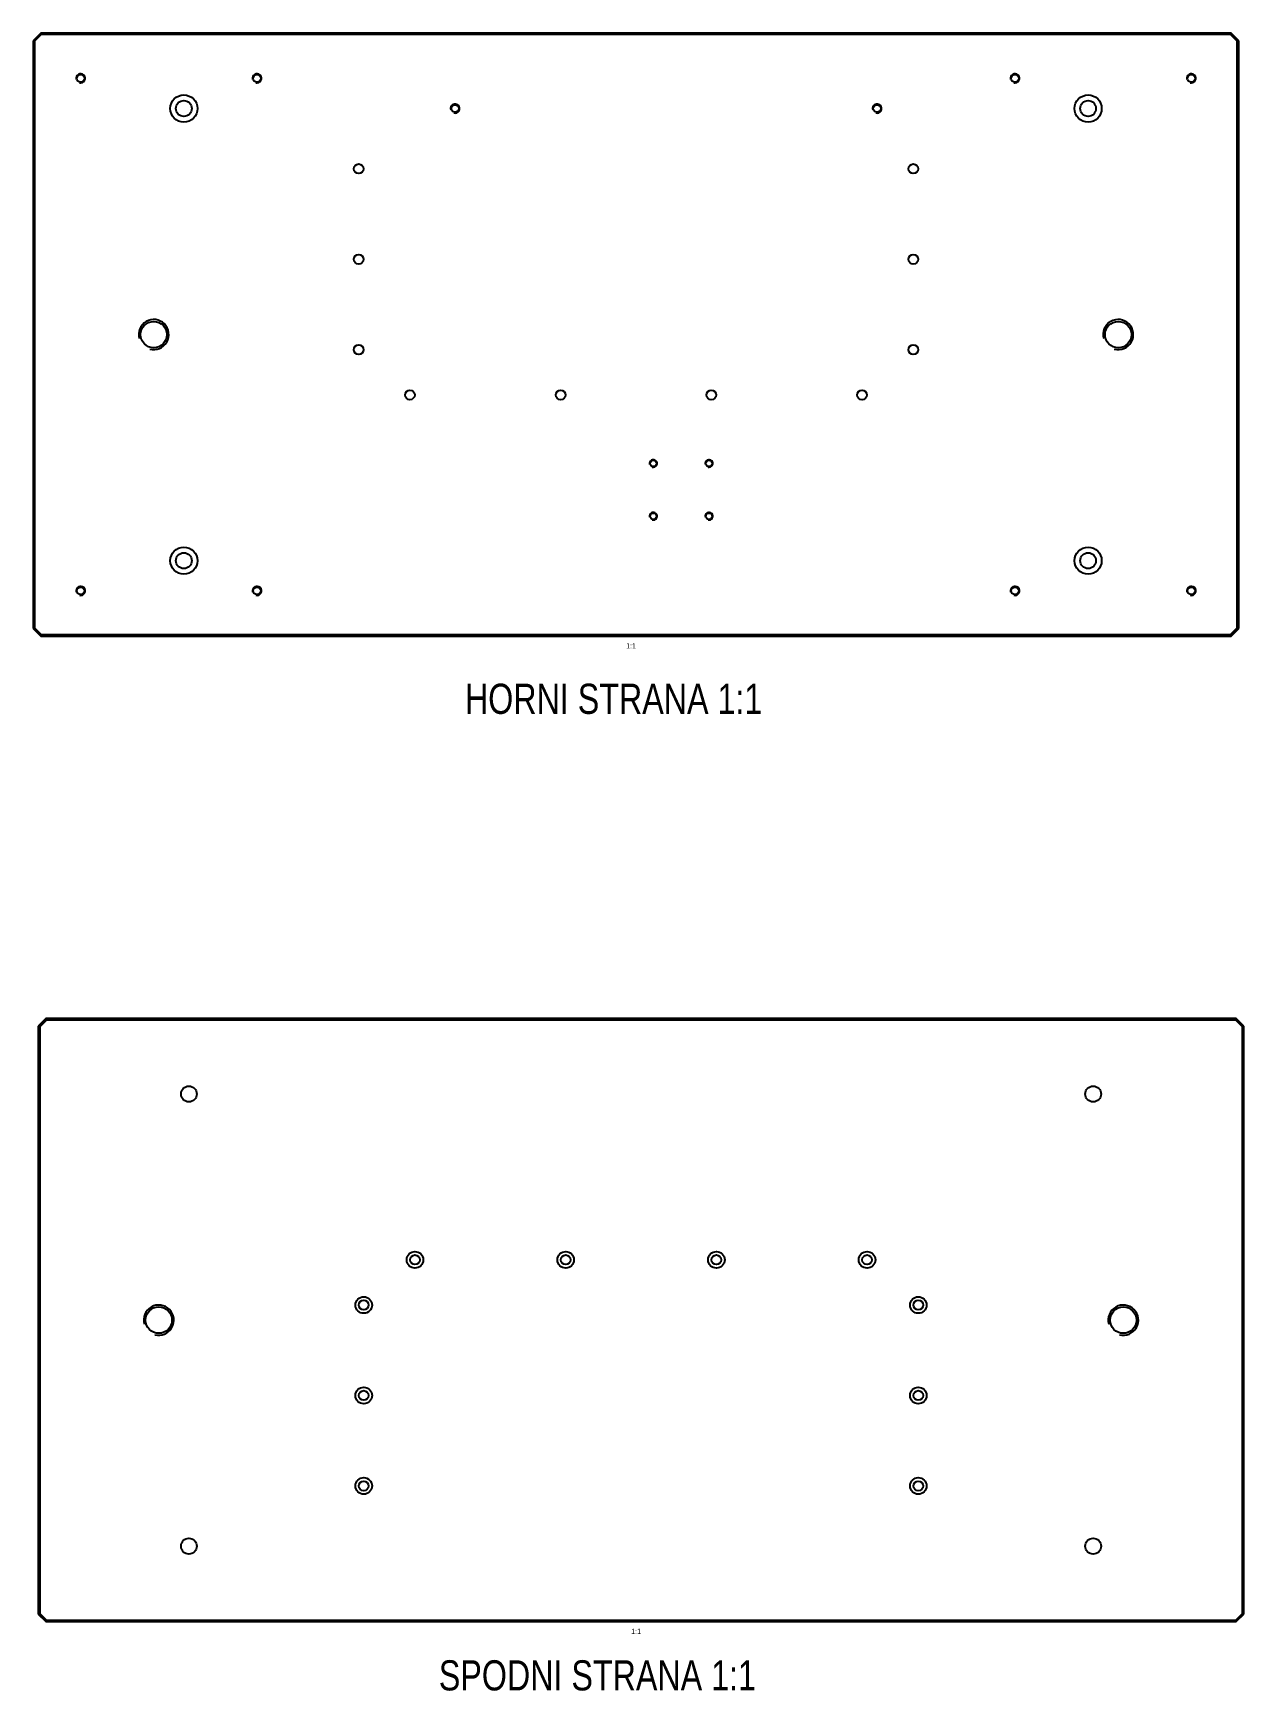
# Model space of a CAD drawing. Header units: millimetres. Extents: x 0 to 1582, y -523 to 577.
# Drawn here: x 779 to 1582, y -523 to 577 of the extents above; entities that cross this region are included whole.
import ezdxf

# ---------------------------------------------------------------- set-up
doc = ezdxf.new("R2010")
doc.units = ezdxf.units.MM
doc.header["$LTSCALE"] = 32.67
doc.layers.get('0').update_dxf_attribs({"linetype": 'CONTINUOUS'})
doc.styles.get("Standard").update_dxf_attribs({"font": 'txt', "width": 0.8})

msp = doc.modelspace()

# ---------------------------------------------------------------- texts
at = {"color": 2, "linetype": 'CONTINUOUS', "line_spacing_factor": 0.9}
for s, insert, char_height, width, attachment_point in [('1:1', (1178.7712, 172.3871), 3.5, 7.875, 3), ('HORNI STRANA 1:1', (1065.2572, 145.4916), 20, 359.285714, 1), ('1:1', (1182.1271, -481.4506), 3.5, 7.875, 3), ('SPODNI STRANA 1:1', (1047.9587, -502.4109), 20, 386.428571, 1)]:
    msp.add_mtext(s, dxfattribs=dict(at, insert=insert, char_height=char_height, width=width, attachment_point=attachment_point))

# ---------------------------------------------------------------- linework, layer by layer
at = {"color": 7, "linetype": 'CONTINUOUS'}
for p, q in [((783.7712, 577.1071), (778.7712, 572.1071)), ((778.7712, 572.1071), (778.7712, 182.1071)), ((778.7712, 572.1071), (779.7712, 571.6929)), ((784.1854, 576.1071), (779.7712, 571.6929)), ((783.7712, 577.1071), (784.1854, 576.1071)), ((1573.7712, 577.1071), (783.7712, 577.1071)), ((1573.357, 576.1071), (784.1854, 576.1071)), ((1573.7712, 577.1071), (1573.357, 576.1071)), ((1577.7712, 571.6929), (1573.357, 576.1071)), ((1578.7712, 572.1071), (1573.7712, 577.1071)), ((1578.7712, 572.1071), (1577.7712, 571.6929)), ((1578.7712, 182.1071), (1578.7712, 572.1071)), ((779.7712, 571.6929), (779.7712, 182.5213)), ((1577.7712, 182.5213), (1577.7712, 571.6929)), ((778.7712, 182.1071), (779.7712, 182.5213)), ((778.7712, 182.1071), (783.7712, 177.1071)), ((779.7712, 182.5213), (784.1854, 178.1071)), ((783.7712, 177.1071), (784.1854, 178.1071)), ((783.7712, 177.1071), (1573.7712, 177.1071)), ((784.1854, 178.1071), (1573.357, 178.1071)), ((1573.357, 178.1071), (1577.7712, 182.5213)), ((1573.7712, 177.1071), (1573.357, 178.1071)), ((1573.7712, 177.1071), (1578.7712, 182.1071)), ((1578.7712, 182.1071), (1577.7712, 182.5213)), ((787.1271, -76.7306), (782.1271, -81.7306)), ((787.1271, -76.7306), (787.5413, -77.7306)), ((1577.1271, -76.7306), (787.1271, -76.7306)), ((1577.1271, -76.7306), (1576.7129, -77.7306)), ((1582.1271, -81.7306), (1577.1271, -76.7306)), ((782.1271, -81.7306), (782.1271, -471.7306)), ((782.1271, -81.7306), (783.1271, -82.1448)), ((787.5413, -77.7306), (783.1271, -82.1448)), ((783.1271, -82.1448), (783.1271, -471.3164)), ((1576.7129, -77.7306), (787.5413, -77.7306)), ((1581.1271, -82.1448), (1576.7129, -77.7306)), ((1582.1271, -81.7306), (1581.1271, -82.1448)), ((1581.1271, -471.3164), (1581.1271, -82.1448)), ((1582.1271, -471.7306), (1582.1271, -81.7306)), ((782.1271, -471.7306), (783.1271, -471.3164)), ((782.1271, -471.7306), (787.1271, -476.7306)), ((783.1271, -471.3164), (787.5413, -475.7306)), ((1576.7129, -475.7306), (1581.1271, -471.3164)), ((1577.1271, -476.7306), (1582.1271, -471.7306)), ((1582.1271, -471.7306), (1581.1271, -471.3164)), ((787.1271, -476.7306), (787.5413, -475.7306)), ((787.1271, -476.7306), (1577.1271, -476.7306)), ((787.5413, -475.7306), (1576.7129, -475.7306)), ((1577.1271, -476.7306), (1576.7129, -475.7306))]:
    msp.add_line(p, q, dxfattribs=at)
for centre, radius in [((810.2712, 547.1071), 2.5), ((927.2712, 547.1071), 2.5), ((1430.2712, 547.1071), 2.5), ((1547.2712, 547.1071), 2.5), ((878.7712, 527.1071), 9), ((878.7712, 527.1071), 5.25), ((1058.7712, 527.1071), 2.5), ((1338.7712, 527.1071), 2.5), ((1478.7712, 527.1071), 9), ((1478.7712, 527.1071), 5.25), ((994.7712, 487.1071), 3.2), ((1362.7712, 487.1071), 3.2), ((994.7712, 427.1071), 3.2), ((1362.7712, 427.1071), 3.2), ((858.7712, 377.1071), 8.75), ((1498.7712, 377.1071), 8.75), ((994.7712, 367.1071), 3.2), ((1362.7712, 367.1071), 3.2), ((1028.7712, 337.1071), 3.2), ((1128.7712, 337.1071), 3.2), ((1228.7712, 337.1071), 3.2), ((1328.7712, 337.1071), 3.2), ((1190.2712, 291.6071), 2.1), ((1227.2712, 291.6071), 2.1), ((1190.2712, 256.6071), 2.1), ((1227.2712, 256.6071), 2.1), ((878.7712, 227.1071), 9), ((878.7712, 227.1071), 5.25), ((1478.7712, 227.1071), 9), ((1478.7712, 227.1071), 5.25), ((810.2712, 207.1071), 2.5), ((927.2712, 207.1071), 2.5), ((1430.2712, 207.1071), 2.5), ((1547.2712, 207.1071), 2.5), ((882.1271, -126.7306), 5.25), ((1482.1271, -126.7306), 5.25), ((1032.1271, -236.7306), 5.5), ((1032.1271, -236.7306), 3.2), ((1132.1271, -236.7306), 5.5), ((1132.1271, -236.7306), 3.2), ((1232.1271, -236.7306), 5.5), ((1232.1271, -236.7306), 3.2), ((1332.1271, -236.7306), 5.5), ((1332.1271, -236.7306), 3.2), ((998.1271, -266.7306), 5.5), ((998.1271, -266.7306), 3.2), ((1366.1271, -266.7306), 5.5), ((1366.1271, -266.7306), 3.2), ((862.1271, -276.7306), 8.75), ((1502.1271, -276.7306), 8.75), ((998.1271, -326.7306), 5.5), ((998.1271, -326.7306), 3.2), ((1366.1271, -326.7306), 5.5), ((1366.1271, -326.7306), 3.2), ((998.1271, -386.7306), 5.5), ((998.1271, -386.7306), 3.2), ((1366.1271, -386.7306), 5.5), ((1366.1271, -386.7306), 3.2), ((882.1271, -426.7306), 5.25), ((1482.1271, -426.7306), 5.25)]:
    msp.add_circle(centre, radius, dxfattribs=at)
at = {"color": 2, "linetype": 'CONTINUOUS'}
for centre, radius in [((810.2712, 547.1071), 3), ((927.2712, 547.1071), 3), ((1430.2712, 547.1071), 3), ((1547.2712, 547.1071), 3), ((1058.7712, 527.1071), 3), ((1338.7712, 527.1071), 3), ((858.7712, 377.1071), 10), ((1498.7712, 377.1071), 10), ((1190.2712, 291.6071), 2.5), ((1227.2712, 291.6071), 2.5), ((1190.2712, 256.6071), 2.5), ((1227.2712, 256.6071), 2.5), ((810.2712, 207.1071), 3), ((927.2712, 207.1071), 3), ((1430.2712, 207.1071), 3), ((1547.2712, 207.1071), 3), ((862.1271, -276.7306), 10), ((1502.1271, -276.7306), 10)]:
    msp.add_arc(centre, radius, 255, 195, dxfattribs=at)

msp.set_redraw_order([(e.dxf.handle, doc.entitydb.next_handle()) for e in msp.query("TEXT MTEXT ATTDEF DIMENSION ARC_DIMENSION")])  # texts and dimensions are drawn at this point

doc.saveas('drawing.dxf')
